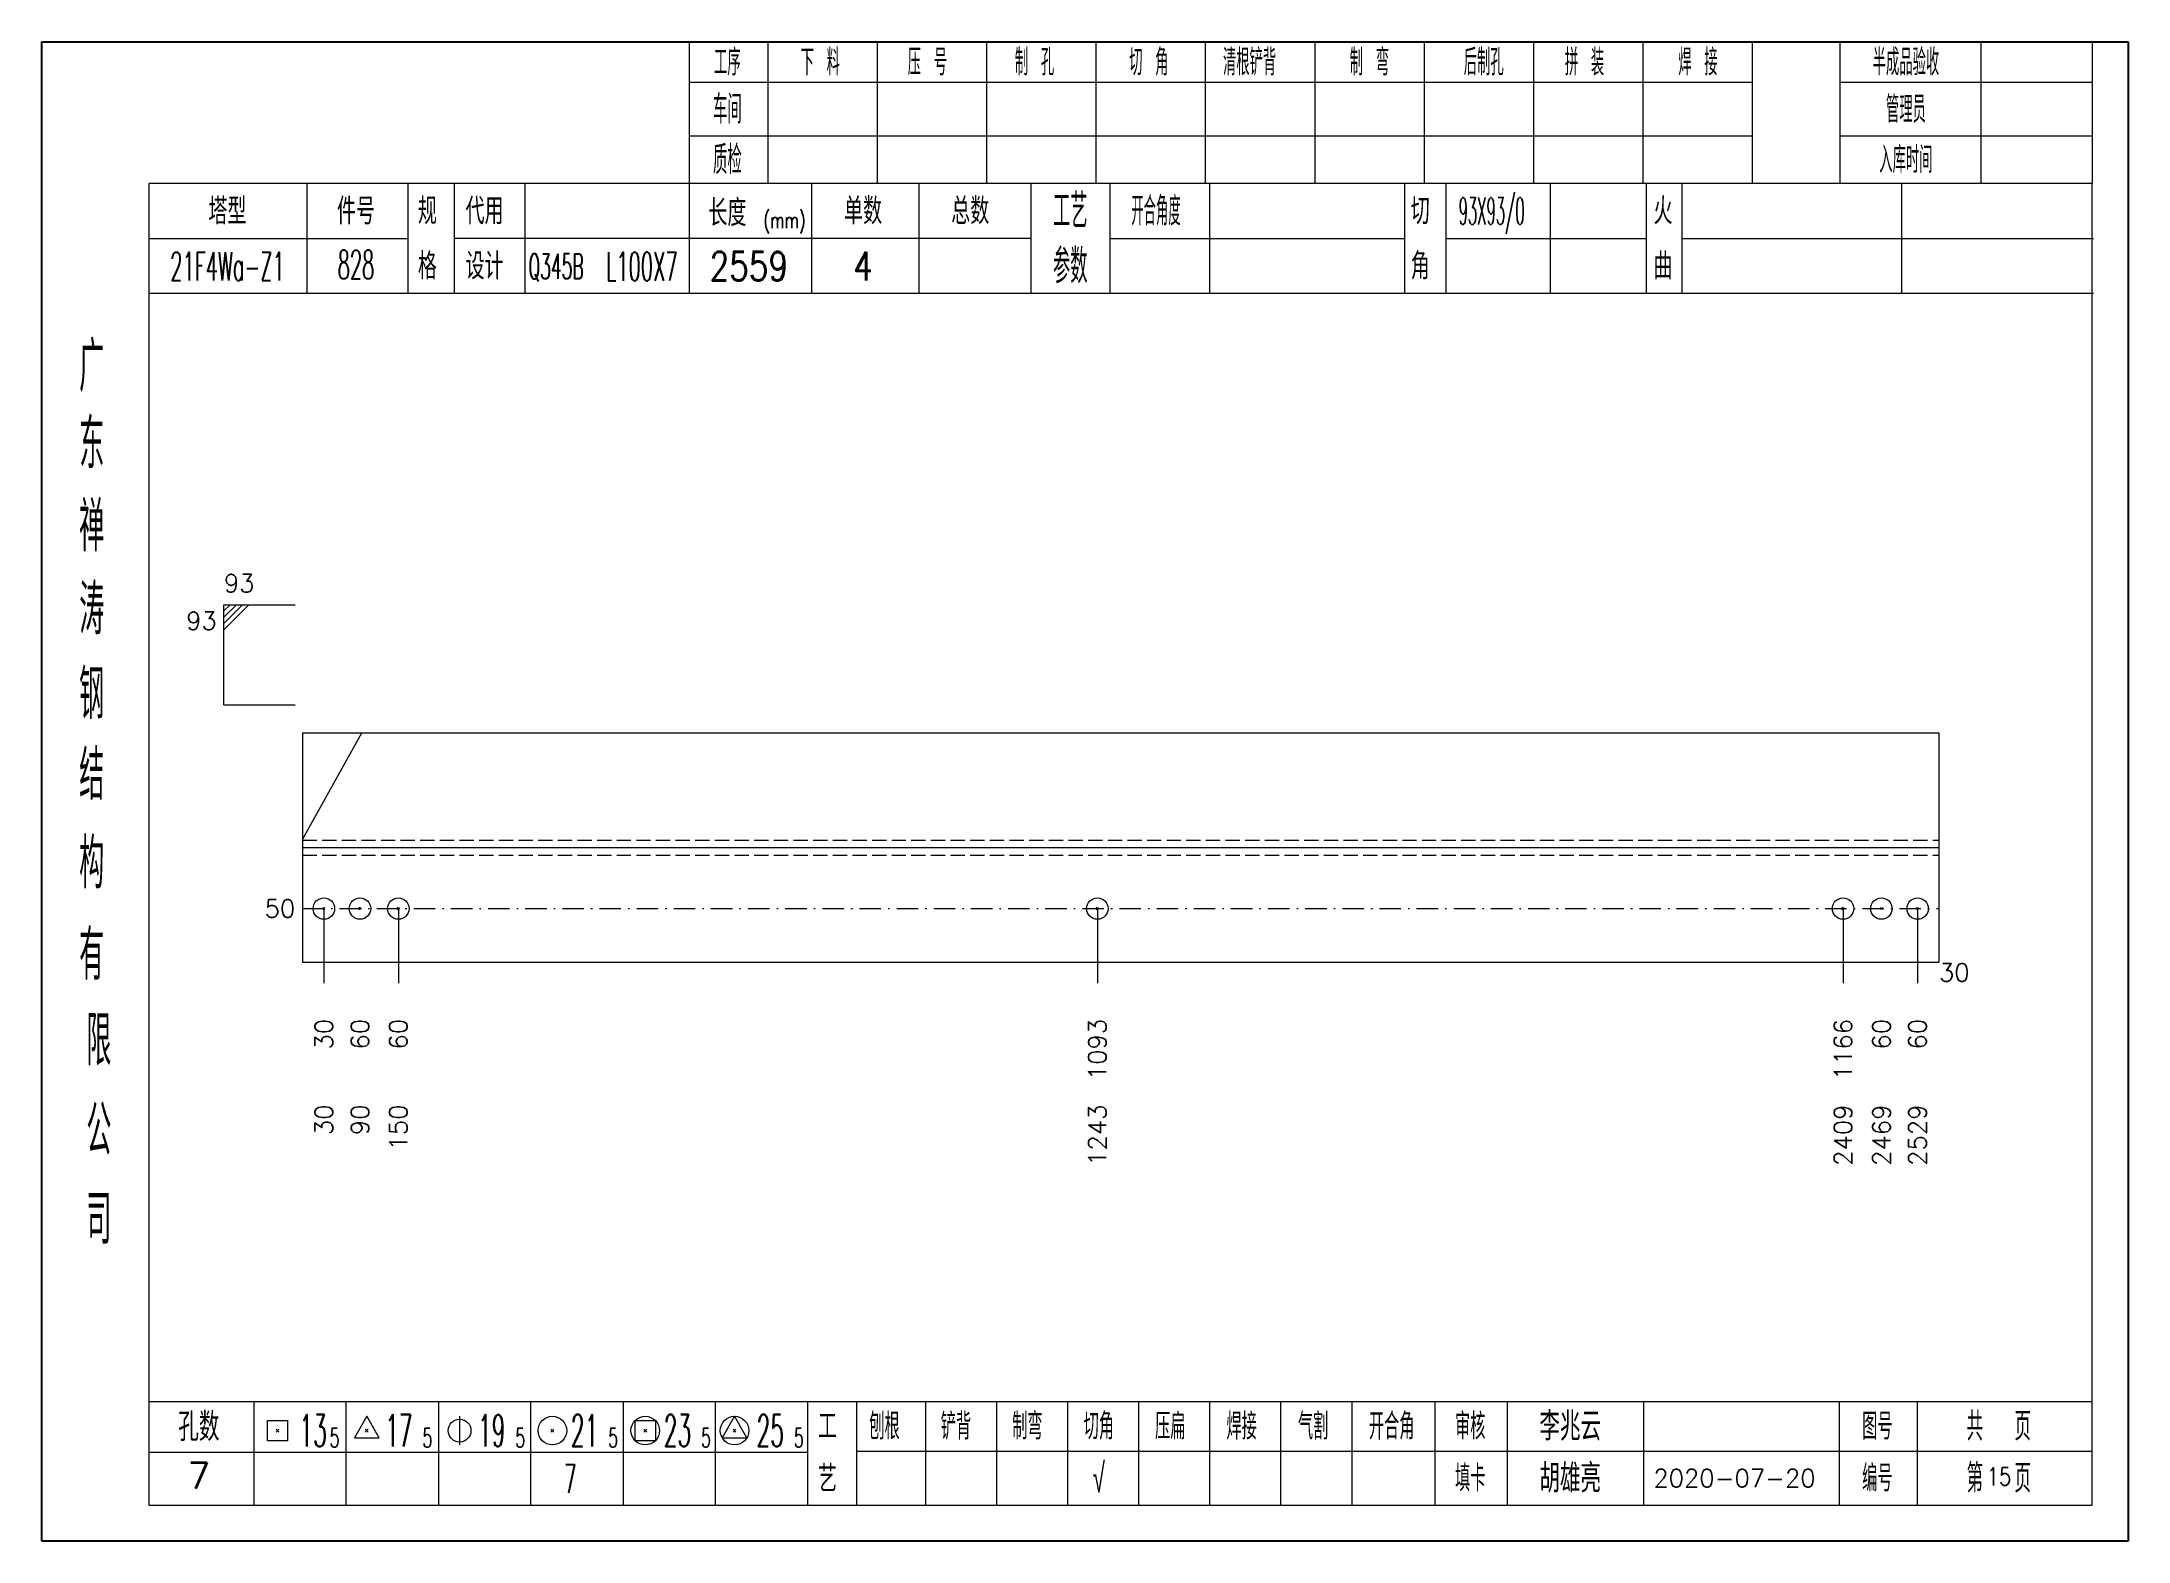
# Model space of a CAD drawing. Extents: x 1310 to 15542, y -76 to 8381.
# Drawn here: x 5886.2 to 6178.4, y 933.9 to 1143.8 of the extents above; entities that cross this region are included whole.
import ezdxf
from ezdxf.enums import TextEntityAlignment as Align

# ---------------------------------------------------------------- set-up
doc = ezdxf.new("R2010")
doc.units = 0
doc.header["$MEASUREMENT"] = 0
doc.linetypes.add('一点画线', pattern=[5.2, 3, -1, 0.2, -1])
doc.linetypes.add('虚线', pattern=[2.75, 2, -0.75])
doc.layers.get('0').update_dxf_attribs({"linetype": 'CONTINUOUS', "lineweight": 25})
for name, color, linetype, lineweight in [('1', 7, 'CONTINUOUS', 25), ('4', 7, 'CONTINUOUS', 25), ('5', 7, 'CONTINUOUS', 25)]:
    doc.layers.add(name, color=color, linetype=linetype, lineweight=lineweight)
doc.styles.get("Standard").update_dxf_attribs({"font": 'simplex.shx', "width": 0.7, "height": 3, "bigfont": 'gbhzfs.shx'})

msp = doc.modelspace()

# ---------------------------------------------------------------- texts
at = {"color": 7, "linetype": 'Continuous', "lineweight": 13}
msp.add_text('93', height=2.5, dxfattribs=at).set_placement((5911.742, 1066.004), align=Align.BOTTOM_LEFT)
msp.add_text('93', height=2.5, dxfattribs=at).set_placement((5910.742, 1064.004), align=Align.TOP_RIGHT)
msp.add_text('50', height=2.5, dxfattribs=at).set_placement((5921.742, 1022.454), align=Align.MIDDLE_RIGHT)
at = {"layer": '1', "color": 7, "linetype": 'Continuous', "lineweight": 13}
msp.add_text('30', height=2.5, dxfattribs=at).set_placement((6151.872, 1013.504), align=Align.MIDDLE_LEFT)
at = {"layer": '1', "color": 8, "linetype": 'Continuous', "lineweight": 9}
for s, p in [('30', (5925.742, 1007.004)), ('60', (5930.8, 1007.004)), ('60', (5936.173, 1007.004)), ('1093', (6034.039, 1007.004)), ('1166', (6138.441, 1007.004)), ('60', (6143.813, 1007.004)), ('60', (6148.872, 1007.004))]:
    msp.add_text(s, height=2.5, rotation=90, dxfattribs=at).set_placement(p, align=Align.MIDDLE_RIGHT)
at = {"layer": '1', "color": 7, "linetype": 'Continuous', "lineweight": 13}
for s, p in [('30', (5925.742, 995.004)), ('90', (5930.8, 995.004)), ('150', (5936.173, 995.004)), ('1243', (6034.039, 995.004)), ('2409', (6138.441, 995.004)), ('2469', (6143.813, 995.004)), ('2529', (6148.872, 995.004))]:
    msp.add_text(s, height=2.5, rotation=90, dxfattribs=at).set_placement(p, align=Align.MIDDLE_RIGHT)
at = {"layer": '4', "color": 1, "linetype": 'Continuous', "lineweight": 25}
for s, height, width, p in [('工序', 3.7, 0.7, (5982.242, 1140.961)), ('下 料', 3.7, 0.7, (5995.242, 1140.961)), ('压 号', 3.7, 0.7, (6010.242, 1140.961)), ('制 孔', 3.7, 0.7, (6025.242, 1140.961)), ('切 角', 3.7, 0.7, (6041.242, 1140.961)), ('清根铲背 ', 3.7, 0.7, (6056.242, 1140.961)), (' 制 弯', 3.7, 0.7, (6071.242, 1140.961)), (' 后制孔', 3.7, 0.7, (6087.242, 1140.961)), ('拼 装', 3.7, 0.7, (6102.242, 1140.961)), (' 焊 接', 3.7, 0.7, (6117.242, 1140.961)), ('半成品验收', 3.7, 0.7, (6147.242, 1140.961)), ('车间', 4, 0.7, (5982.242, 1134.361)), ('管理员', 3.7, 0.7, (6147.242, 1134.361)), ('质检', 4, 0.7, (5982.242, 1127.301)), ('入库时间', 3.7, 0.7, (6147.242, 1127.301)), ('工艺', 4.8, 0.7, (6030.242, 1120.121)), ('开合角度', 4, 0.6, (6042.242, 1120.121)), ('93X93/0', 3.8, 0.4, (6089.242, 1120.121)), ('(mm)', 2.24, 0.7, (5990.242, 1118.861)), ('21F4Wa-Z1', 4, 0.5, (5912.242, 1112.381)), ('828', 4, 0.5, (5930.242, 1112.631)), ('Q345B', 3.5, 0.5, (5958.242, 1112.361)), ('L100X7', 4, 0.5, (5970.242, 1112.361)), ('2559', 4, 0.8, (5985.242, 1112.411)), ('4', 4, 0.8, (6001.242, 1112.411)), ('参数', 4.8, 0.7, (6030.242, 1112.411)), ('广', 6.96, 0.7, (5893.242, 1098.331)), ('东', 6.96, 0.7, (5893.242, 1087.541)), ('禅', 6.96, 0.7, (5893.242, 1075.951)), ('涛', 6.96, 0.7, (5893.242, 1064.351)), ('钢', 6.96, 0.7, (5893.242, 1052.461)), ('结', 6.96, 0.7, (5893.242, 1041.151)), ('构', 6.96, 0.7, (5893.242, 1028.771)), ('有', 6.96, 0.7, (5893.242, 1015.961)), ('限', 6.96, 0.7, (5894.242, 1003.961)), ('公', 6.96, 0.7, (5894.242, 991.421)), ('司', 6.96, 0.7, (5894.242, 978.941)), ('13', 4.47, 0.5, (5924.242, 949.361)), ('5', 2.68, 0.6, (5927.242, 948.361)), ('17', 4.47, 0.5, (5936.242, 949.361)), ('5', 2.68, 0.6, (5940.242, 948.361)), ('19', 4.47, 0.5, (5949.242, 949.361)), ('5', 2.68, 0.6, (5953.242, 948.361)), ('21', 4.47, 0.5, (5962.242, 949.361)), ('5', 2.68, 0.6, (5966.242, 948.361)), ('23', 4.47, 0.5, (5975.242, 949.361)), ('5', 2.68, 0.6, (5979.242, 948.361)), ('25', 4.47, 0.5, (5988.242, 949.361)), ('5', 2.68, 0.6, (5992.242, 948.361)), ('刨根', 3.7, 0.8, (6004.242, 949.961)), ('铲背', 3.7, 0.8, (6014.242, 949.961)), ('制弯', 3.7, 0.8, (6024.242, 949.961)), ('切角', 3.7, 0.8, (6034.242, 949.961)), ('压扁', 3.7, 0.8, (6044.242, 949.961)), ('焊接', 3.7, 0.8, (6054.242, 949.961)), ('气割', 3.7, 0.8, (6064.242, 949.961)), ('开合角', 3.7, 0.8, (6075.242, 949.961)), ('审核', 3.7, 0.8, (6086.242, 949.961)), ('图号', 3.7, 0.8, (6143.242, 949.961)), ('共  页', 4, 0.8, (6160.242, 949.961)), ('7', 4, 0.5, (5960.242, 942.611)), ('√', 4, 0.6, (6034.242, 942.691)), ('填卡', 3.7, 0.8, (6086.242, 942.691)), ('编号', 3.7, 0.8, (6143.242, 942.691)), ('第  页', 4, 0.8, (6160.242, 942.691))]:
    msp.add_text(s, height=height, dxfattribs=dict(at, width=width)).set_placement(p, align=Align.MIDDLE_CENTER)
for s, height, p in [('塔型', 3.7, (5912.242, 1120.091)), ('件号', 3.7, (5930.242, 1120.091)), ('规', 3.7, (5940.242, 1120.121)), ('代用', 3.7, (5948.242, 1120.121)), ('长度', 3.7, (5982.242, 1119.861)), ('单数', 3.7, (6001.242, 1120.121)), ('总数', 3.7, (6016.242, 1120.121)), ('切', 3.7, (6079.242, 1120.121)), ('火', 3.7, (6113.242, 1120.121)), ('格', 3.7, (5940.242, 1112.411)), ('设计', 3.7, (5948.242, 1112.411)), ('角', 3.7, (6079.242, 1112.411)), ('曲', 3.7, (6113.242, 1112.411)), ('李兆云', 4, (6100.242, 949.961)), ('孔数', 4, (5908.242, 949.881)), ('工', 3.7, (5996.242, 949.961)), ('7', 3.7, (5908.242, 943.051)), ('艺', 3.7, (5996.242, 942.611)), ('胡雄亮', 4, (6100.242, 942.691)), ('2020-07-20', 2.5, (6123.242, 942.691))]:
    msp.add_text(s, height=height, dxfattribs=at).set_placement(p, align=Align.MIDDLE_CENTER)
at = {"layer": '4', "color": 6, "linetype": 'Continuous', "lineweight": 25, "width": 0.8}
msp.add_text('15', height=2.5, dxfattribs=at).set_placement((6160.267, 942.919), align=Align.MIDDLE_CENTER)

# ---------------------------------------------------------------- blocks, each defined once
blk = doc.blocks.new('孔21.5')
at = {"layer": '5', "color": 7, "linetype": 'Continuous', "lineweight": 13}
for p, q in [((-0.1, -0.1), (0.1, 0.1)), ((0.1, -0.1), (-0.1, 0.1))]:
    blk.add_line(p, q, dxfattribs=at)
blk.add_circle((0, 0), 1, dxfattribs=at)
blk = doc.blocks.new('CTJGK')
at = {"color": 6, "linetype": 'Continuous'}
for p, q in [((0, 209.97), (292.13, 209.97)), ((0, 0), (0, 209.97)), ((292.13, 209.97), (292.13, 0)), ((292.13, 0), (0, 0))]:
    blk.add_line(p, q, dxfattribs=at)

# ---------------------------------------------------------------- linework, layer by layer
at = {"color": 7, "linetype": 'Continuous', "lineweight": 13}
for p, q in [((5911.742, 1065.004), (5921.742, 1065.004)), ((5911.742, 1051.004), (5911.742, 1065.004)), ((5912.617, 1065.004), (5911.742, 1064.129)), ((5913.492, 1065.004), (5911.742, 1063.254)), ((5914.367, 1065.004), (5911.742, 1062.379)), ((5915.242, 1065.004), (5911.742, 1061.504)), ((5911.742, 1051.004), (5921.742, 1051.004)), ((5922.742, 1032.128), (5931.069, 1047.054)), ((5925.742, 1022.454), (5925.742, 1012.004)), ((5936.173, 1022.454), (5936.173, 1012.004)), ((6034.039, 1022.454), (6034.039, 1012.004)), ((6138.441, 1022.454), (6138.441, 1012.004)), ((6148.872, 1022.454), (6148.872, 1012.004))]:
    msp.add_line(p, q, dxfattribs=at)
at = {"color": 7, "linetype": 'Continuous', "lineweight": 18}
for p, q in [((5922.742, 1047.054), (5922.742, 1014.954)), ((5922.742, 1047.054), (6151.872, 1047.054)), ((6151.872, 1047.054), (6151.872, 1014.954)), ((5922.742, 1031.004), (6151.872, 1031.004))]:
    msp.add_line(p, q, dxfattribs=at)
at = {"color": 1, "linetype": '虚线', "lineweight": 18}
for p, q in [((5922.742, 1032.054), (6151.872, 1032.054)), ((5922.742, 1029.954), (6151.872, 1029.954))]:
    msp.add_line(p, q, dxfattribs=at)
at = {"color": 3, "linetype": '一点画线', "lineweight": 13}
msp.add_line((5922.742, 1022.454), (6151.872, 1022.454), dxfattribs=at)
at = {"layer": '1', "color": 7, "linetype": 'Continuous', "lineweight": 18}
msp.add_line((5922.742, 1014.954), (6151.872, 1014.954), dxfattribs=at)
at = {"layer": '4', "color": 1, "linetype": 'Continuous', "lineweight": 18}
for p, q in [((5886.242, 1143.831), (5886.242, 933.861)), ((6178.372, 1143.831), (5886.242, 1143.831)), ((5976.872, 1143.831), (5976.872, 1123.991)), ((5987.902, 1143.831), (5987.902, 1123.971)), ((6003.212, 1143.831), (6003.212, 1123.971)), ((6018.532, 1143.831), (6018.532, 1123.971)), ((6033.842, 1143.831), (6033.842, 1123.971)), ((6049.152, 1143.831), (6049.152, 1123.971)), ((6064.462, 1143.831), (6064.462, 1123.971)), ((6079.782, 1143.831), (6079.782, 1123.971)), ((6095.092, 1143.831), (6095.092, 1123.971)), ((6110.402, 1143.831), (6110.402, 1123.971)), ((6125.712, 1143.831), (6125.712, 1123.991)), ((6125.712, 1143.831), (6125.712, 1123.971)), ((6137.992, 1143.831), (6137.992, 1123.971)), ((6157.742, 1143.831), (6157.742, 1123.971)), ((6173.322, 1143.831), (6173.322, 1123.971)), ((6178.372, 1114.031), (6178.372, 1143.831)), ((6125.712, 1138.101), (5976.872, 1138.101)), ((6173.322, 1138.101), (6137.992, 1138.101)), ((6125.712, 1130.621), (5976.872, 1130.621)), ((6173.322, 1130.621), (6137.992, 1130.621)), ((5901.252, 1123.971), (5901.252, 938.911)), ((6173.322, 1123.971), (5901.252, 1123.971)), ((5923.372, 1123.981), (5923.372, 1108.561)), ((5937.522, 1108.561), (5937.522, 1123.971)), ((5944.022, 1108.561), (5944.022, 1123.971)), ((5953.892, 1123.971), (5953.892, 1108.561)), ((5976.872, 1123.991), (5976.872, 1108.561)), ((5993.992, 1123.971), (5993.992, 1108.561)), ((6009.042, 1123.971), (6009.042, 1108.561)), ((6024.742, 1123.971), (6024.742, 1108.561)), ((6035.802, 1123.971), (6035.802, 1108.561)), ((6049.752, 1123.971), (6049.752, 1108.561)), ((6077.052, 1123.971), (6077.052, 1108.561)), ((6082.812, 1123.971), (6082.812, 1108.561)), ((6097.432, 1123.971), (6097.432, 1108.561)), ((6110.892, 1123.971), (6110.892, 1108.561)), ((6115.882, 1123.971), (6115.882, 1108.561)), ((6146.622, 1123.971), (6146.622, 1108.561)), ((6173.322, 938.911), (6173.322, 1123.971)), ((5937.522, 1116.211), (5901.252, 1116.211)), ((6024.742, 1116.261), (5944.022, 1116.261)), ((6035.802, 1116.261), (6077.052, 1116.261)), ((6082.812, 1116.261), (6110.892, 1116.261)), ((6115.882, 1116.261), (6173.502, 1116.261)), ((6178.372, 933.861), (6178.372, 1114.031)), ((6173.502, 1108.561), (5901.252, 1108.561)), ((5901.252, 953.441), (6173.322, 953.441)), ((5915.942, 953.441), (5915.942, 938.911)), ((5928.872, 938.911), (5928.872, 953.441)), ((5941.802, 953.441), (5941.802, 938.911)), ((5954.722, 938.911), (5954.722, 953.441)), ((5967.652, 953.441), (5967.652, 938.911)), ((5980.582, 938.911), (5980.582, 953.441)), ((5993.502, 938.911), (5993.502, 953.441)), ((6000.372, 938.911), (6000.372, 953.441)), ((6010.032, 938.911), (6010.032, 953.441)), ((6019.972, 938.911), (6019.972, 953.441)), ((6029.912, 938.911), (6029.912, 953.441)), ((6039.862, 938.911), (6039.862, 953.441)), ((6049.802, 938.911), (6049.802, 953.441)), ((6059.742, 938.911), (6059.742, 953.441)), ((6069.692, 938.911), (6069.692, 953.441)), ((6081.332, 938.911), (6081.332, 953.441)), ((6091.482, 938.911), (6091.482, 953.441)), ((6110.542, 938.911), (6110.542, 953.441)), ((6137.922, 938.911), (6137.922, 953.441)), ((6148.882, 938.911), (6148.882, 953.441)), ((5993.502, 946.311), (5901.252, 946.311)), ((6000.332, 946.471), (6173.322, 946.471)), ((5901.252, 938.911), (6173.322, 938.911)), ((5886.242, 933.861), (6178.372, 933.861))]:
    msp.add_line(p, q, dxfattribs=at)
at = {"layer": '4', "color": 7, "linetype": 'Continuous', "lineweight": 13}
for p, q in [((5917.828, 947.947), (5917.828, 950.775)), ((5917.828, 950.775), (5920.656, 950.775)), ((5919.042, 949.161), (5919.442, 949.561)), ((5919.442, 949.161), (5919.042, 949.561)), ((5920.656, 950.775), (5920.656, 947.947)), ((5931.742, 951.361), (5930.01, 948.361)), ((5931.542, 949.161), (5931.942, 949.561)), ((5931.942, 949.161), (5931.542, 949.561)), ((5933.474, 948.361), (5931.742, 951.361)), ((5944.742, 951.361), (5944.742, 947.361)), ((5957.542, 949.161), (5957.942, 949.561)), ((5957.942, 949.161), (5957.542, 949.561)), ((5969.328, 947.947), (5969.328, 950.775)), ((5969.328, 950.775), (5972.156, 950.775)), ((5970.542, 949.161), (5970.942, 949.561)), ((5970.942, 949.161), (5970.542, 949.561)), ((5972.156, 950.775), (5972.156, 947.947)), ((5983.242, 951.361), (5981.51, 948.361)), ((5983.042, 949.161), (5983.442, 949.561)), ((5983.442, 949.161), (5983.042, 949.561)), ((5984.974, 948.361), (5983.242, 951.361)), ((5920.656, 947.947), (5917.828, 947.947)), ((5930.01, 948.361), (5933.474, 948.361)), ((5972.156, 947.947), (5969.328, 947.947)), ((5981.51, 948.361), (5984.974, 948.361))]:
    msp.add_line(p, q, dxfattribs=at)
for centre, radius in [((5944.742, 949.361), 1.6), ((5957.742, 949.361), 2), ((5970.742, 949.361), 2), ((5983.242, 949.361), 2)]:
    msp.add_circle(centre, radius, dxfattribs=at)

# ---------------------------------------------------------------- block references
at = {"color": 0, "linetype": 'Continuous'}
msp.add_blockref('CTJGK', (5886.242, 933.861), dxfattribs=at)
at = {"layer": '1', "color": 8, "linetype": 'Continuous', "lineweight": 9, "xscale": 1.5, "yscale": 1.5, "zscale": 1.5}
for p in [(5925.742, 1022.454), (5930.8, 1022.454), (5936.173, 1022.454), (6034.039, 1022.454), (6138.441, 1022.454), (6143.813, 1022.454), (6148.872, 1022.454)]:
    msp.add_blockref('孔21.5', p, dxfattribs=at)

msp.set_redraw_order([(e.dxf.handle, doc.entitydb.next_handle()) for e in msp.query("TEXT MTEXT ATTDEF DIMENSION ARC_DIMENSION")])  # texts and dimensions are drawn at this point

doc.saveas('drawing.dxf')
